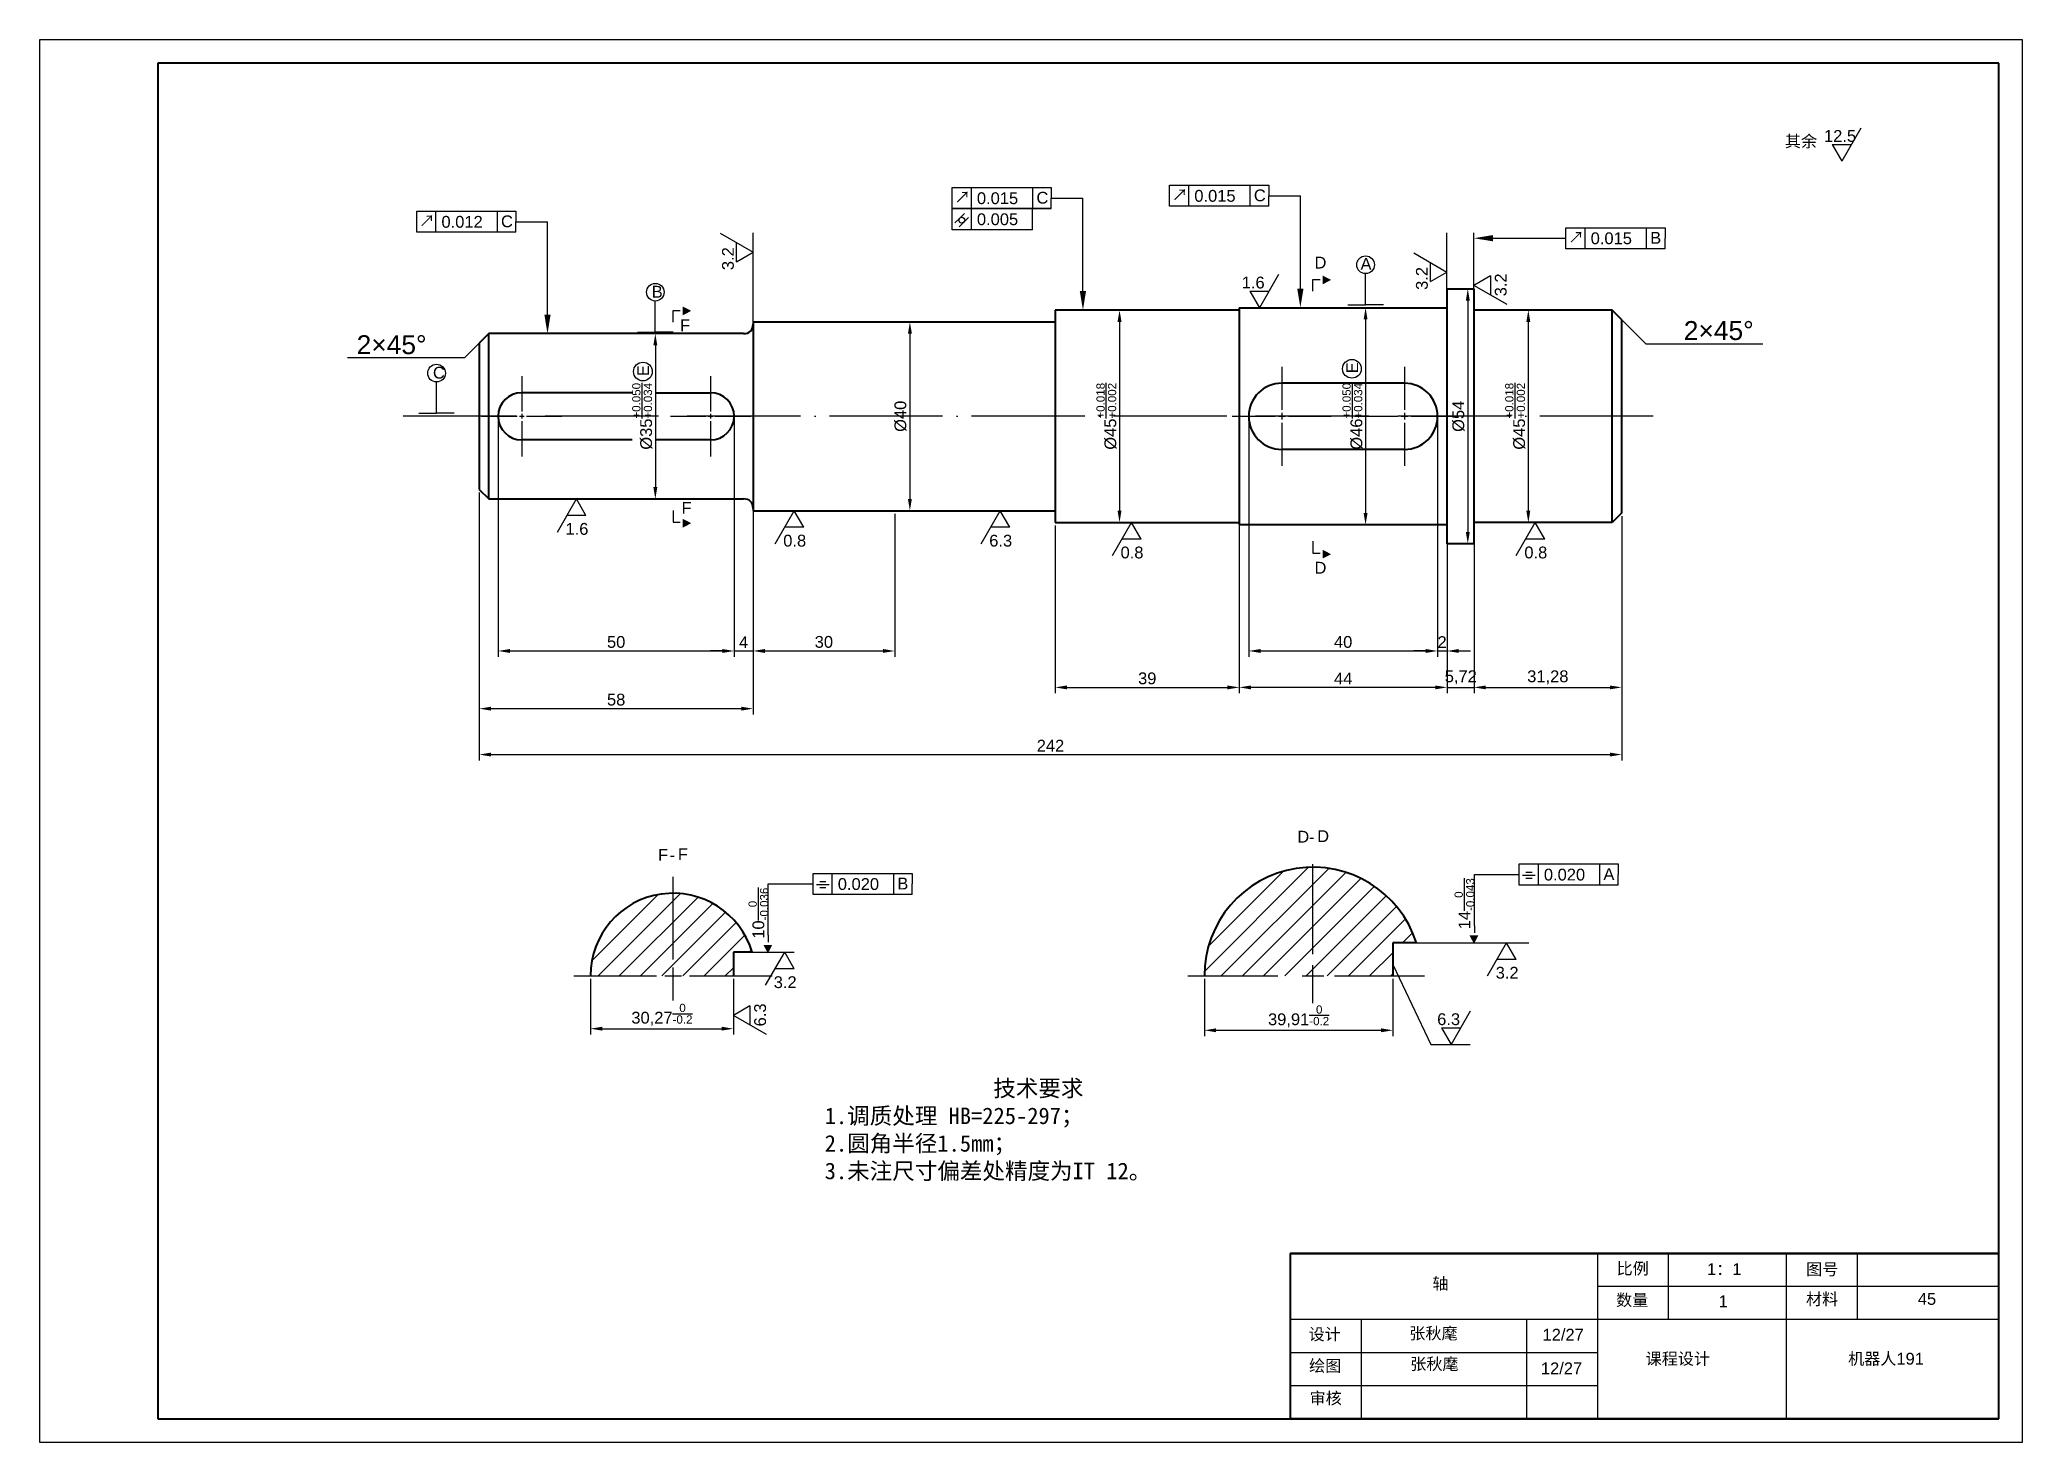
# Model space of a CAD drawing. Header units: millimetres. Extents: x 0 to 2913, y 0 to 841.
# Drawn here: x 2492.8 to 2912.8, y 0 to 297 of the extents above; entities that cross this region are included whole.
import ezdxf
from ezdxf import colors
from ezdxf.entities.mleader import LeaderData, LeaderLine
from ezdxf.math import Vec2, Vec3

# ---------------------------------------------------------------- set-up
doc = ezdxf.new("R2010")
doc.units = ezdxf.units.MM
doc.linetypes.add('ACAD_ISO04W100', pattern=[30, 24, -3, 0, -3])
doc.linetypes.add('CENTER2', pattern=[28.575, 19.05, -3.175, 3.175, -3.175])
doc.layers.get('0').update_dxf_attribs({"linetype": 'ACAD_ISO04W100'})
doc.layers.add('2', color=255, linetype='Continuous')
doc.layers.add('文字', color=7, linetype='Continuous', lineweight=15)
doc.layers.add('粗实线', color=7, linetype='Continuous', lineweight=30)
doc.styles.add('Songti', font='')
doc.styles.get("Standard").update_dxf_attribs({"font": 'arial.ttf'})
doc.styles.get('Songti').set_extended_font_data('SimSun')
doc.dimstyles.new('ISO-25', dxfattribs={"dimtxt": 2.5, "dimasz": 2.5, "dimexe": 1.25, "dimexo": 0.625, "dimtad": 1, "dimtxsty": 'Standard', "dimcen": 2.5, "dimadec": 0, "dimazin": 0, "dimtfac": 1, "dimtmove": 0, "dimatfit": 3, "dimfxl": 1, "dimarcsym": 0})

msp = doc.modelspace()

# ---------------------------------------------------------------- texts
at = {"layer": '2', "lineweight": -3}
for s, width, insert, char_height, attachment_point in [('12.5', 3.12504, (2870.754, 277.868), 2.5, 1), ('{\\fSimSun|b0|i0|c134|p2;其余}', 13.0702, (2862.47, 276.739), 2.5, 1), ('0.015', 10.49882, (2691.308, 264.681), 2.5, 1), ('C', 2.25148, (2703.918, 264.783), 2.5, 1), ('0.015', 10.49882, (2737.365, 265.181), 2.5, 1), ('C', 2.25148, (2749.975, 265.283), 2.5, 1), ('0.012', 10.49882, (2577.884, 259.681), 2.5, 1), ('C', 2.25148, (2590.494, 259.783), 2.5, 1), ('0.005', 10.49882, (2691.308, 260.228), 2.5, 1), ('0.015', 10.49882, (2821.324, 256.195), 2.5, 1), ('B', 2.25148, (2833.934, 256.297), 2.5, 1), ('D', 13.46807, (2762.82, 251.044), 2.5, 1), ('A', 2.54105, (2772.571, 250.782), 2.5, 1), ('B', 2.54105, (2622.424, 244.879), 2.5, 1), ('1.6', 3.12504, (2747.403, 246.824), 2.5, 1), ('{\\H1.45833x;►}', 3.60961, (2763.962, 247.379), 1.46904, 1), ('{\\H1.45833x;►}', 3.60961, (2628.419, 240.823), 1.46904, 1), ('F', 13.46807, (2628.419, 237.764), 2.5, 1), ('C', 2.54105, (2576.079, 227.74), 2.5, 1), ('F', 13.46807, (2628.748, 199.127), 2.5, 1), ('1.6', 3.12504, (2604.158, 194.668), 2.5, 1), ('{\\H1.45833x;►}', 3.60961, (2628.419, 193.681), 1.46904, 7), ('0.8', 3.12504, (2650.284, 192.168), 2.5, 1), ('6.3', 3.12504, (2693.921, 192.168), 2.5, 1), ('0.8', 3.12504, (2721.736, 189.668), 2.5, 1), ('0.8', 3.12504, (2807.274, 189.668), 2.5, 1), ('D', 13.46807, (2762.82, 186.438), 2.5, 1), ('{\\H1.45833x;►}', 3.60961, (2763.962, 187.125), 1.46904, 7), ('D', 13.46807, (2759.179, 129.487), 2.5, 1), ('-', 2.76226, (2761.611, 129.418), 2.5, 1), ('D', 13.46807, (2763.384, 129.603), 2.5, 1), ('F', 13.46807, (2623.757, 125.654), 2.5, 1), ('-', 2.76226, (2626.189, 125.586), 2.5, 1), ('F', 13.46807, (2627.962, 125.771), 2.5, 1), ('0.020', 10.49882, (2661.84, 119.464), 2.5, 1), ('B', 2.25148, (2674.451, 119.565), 2.5, 1), ('0.020', 10.49882, (2811.413, 121.464), 2.5, 1), ('A', 2.25148, (2824.024, 121.565), 2.5, 1), ('3.2', 3.12504, (2648.269, 98.684), 2.5, 1), ('3.2', 3.12504, (2801.202, 100.684), 2.5, 1), ('6.3', 3.12504, (2788.81, 90.844), 2.5, 1)]:
    msp.add_mtext_dynamic_manual_height_columns(s, width=width, gutter_width=12.5, heights=[0], dxfattribs=dict(at, insert=insert, char_height=char_height, attachment_point=attachment_point))
at = {"layer": '2', "lineweight": -3, "attachment_point": 1}
for s, width, insert, char_height, rotation in [('{\\fSimSun|b0|i0|c134|p2;→}', 2.47967, (2686.182, 263.351), 2.5, 45), ('{\\fSimSun|b0|i0|c134|p2;→}', 2.47967, (2732.239, 263.851), 2.5, 45), ('{\\fSimSun|b0|i0|c134|p2;→}', 2.47967, (2572.758, 258.351), 2.5, 45), ('{\\fSimSun|b0|i0|c134|p2;→}', 2.47967, (2816.198, 254.865), 2.5, 45), ('3.2', 3.12504, (2637.315, 248.202), 2.5, 90), ('3.2', 3.12504, (2784.315, 244.018), 2.5, 90), ('3.2', 3.12504, (2801.018, 242.658), 2.5, 90), ('E', 4.3066, (2619.372, 225.755), 2.5, 90), ('E', 4.3066, (2769.567, 226.341), 2.5, 90), ('\\A1;14{\\H0.7x;\\S0/-0.043;}', 14.32624, (2792.491, 108.63), 2.5, 90), ('\\A1;10{\\H0.7x;\\S0/-0.036;}', 14.32624, (2642.918, 106.63), 2.5, 90), ('{\\H1.45833x;►}', 3.60961, (2648.277, 105.909), 1.46904, 270), ('{\\H1.45833x;►}', 3.60961, (2797.85, 107.909), 1.46904, 270), ('6.3', 3.12504, (2644.129, 88.07), 2.5, 90)]:
    msp.add_mtext_dynamic_manual_height_columns(s, width=width, gutter_width=12.5, heights=[0], dxfattribs=dict(at, insert=insert, char_height=char_height, rotation=rotation))
at = {"layer": '文字', "insert": (2659.067, 76.722), "char_height": 3.5, "width": 110, "attachment_point": 1, "style": 'Songti'}
msp.add_mtext('               技术要求^J1.调质处理 HB=225-297；^J2.圆角半径1.5mm；\\P3.未注尺寸偏差处精度为IT 12。', dxfattribs=at)
at = {"layer": '粗实线', "color": 0, "lineweight": -3, "char_height": 2.5, "attachment_point": 1}
for s, width, heights, insert in [('{\\fSimSun|b0|i0|c134|p2;比例}', 10.55149, [0], (2826.811, 38.048)), ('1{\\fSimSun|b0|i0|c134|p2;：}1', 6.98156, [0], (2845.964, 37.91)), ('{\\fSimSun|b0|i0|c134|p2;图号}', 10.85012, [0], (2866.963, 37.914)), ('{\\fSimSun|b0|i0|c134|p2;轴}', 53.82393, [5.711], (2787.796, 34.891)), ('{\\fSimSun|b0|i0|c134|p2;数量}', 10.35242, [0], (2826.711, 31.385)), ('1', 3.59052, [0], (2848.428, 31.117)), ('{\\fSimSun|b0|i0|c134|p2;材料}', 9.65599, [0], (2866.927, 31.584)), ('45', 5.68509, [0], (2890.618, 31.615)), ('{\\fSimSun|b0|i0|c134|p2;设计}', 7.27906, [0], (2761.576, 24.141)), ('{\\fSimSun|b0|i0|c134|p2;张秋麾}', 14.46125, [0], (2782.904, 24.34)), ('12/27', 11.46882, [0], (2811.129, 24.041)), ('{\\fSimSun|b0|i0|c134|p2;绘图}', 6.48162, [0], (2761.673, 17.465)), ('{\\fSimSun|b0|i0|c134|p2;张秋麾}', 11.36954, [0], (2783.103, 17.862)), ('12/27', 11.46882, [0], (2810.782, 16.914)), ('{\\fSimSun|b0|i0|c134|p2;课程设计}', 19.15052, [0], (2832.969, 18.958)), ('{\\fSimSun|b0|i0|c134|p2;机器人}191', 21.74383, [0], (2875.858, 18.958)), ('{\\fSimSun|b0|i0|c134|p2;审核}', 7.07991, [0], (2761.773, 10.59))]:
    msp.add_mtext_dynamic_manual_height_columns(s, width=width, gutter_width=12.5, heights=heights, dxfattribs=dict(at, insert=insert))

# ---------------------------------------------------------------- blocks, each defined once
blk = doc.blocks.new('*U76')
at = {"color": 0, "linetype": 'CENTER2', "transparency": 16777216}
for p, q in [((0, 1.4), (0, 10.5)), ((-10.5, 0), (-1.4, 0)), ((1.4, 0), (10.5, 0)), ((0, -10.5), (0, -1.4))]:
    blk.add_line(p, q, dxfattribs=at)
at = {"color": 0, "linetype": 'Continuous', "transparency": 16777216}
for p, q in [((-0.7, 0), (0.7, 0)), ((0, -0.7), (0, 0.7))]:
    blk.add_line(p, q, dxfattribs=at)
blk = doc.blocks.new('*U77')
at = {"color": 0, "linetype": 'CENTER2', "transparency": 16777216}
for p, q in [((0, 1), (0, 8.5)), ((-8.5, 0), (-1, 0)), ((1, 0), (8.5, 0)), ((0, -8.5), (0, -1))]:
    blk.add_line(p, q, dxfattribs=at)
at = {"color": 0, "linetype": 'Continuous', "transparency": 16777216}
for p, q in [((-0.5, 0), (0.5, 0)), ((0, -0.5), (0, 0.5))]:
    blk.add_line(p, q, dxfattribs=at)
blk = doc.blocks.new('*U78')
at = {"color": 0, "linetype": 'CENTER2', "transparency": 16777216}
for p, q in [((0, 1), (0, 8.5)), ((-8.5, 0), (-1, 0)), ((1, 0), (8.5, 0)), ((0, -8.5), (0, -1))]:
    blk.add_line(p, q, dxfattribs=at)
at = {"color": 0, "linetype": 'Continuous', "transparency": 16777216}
for p, q in [((-0.5, 0), (0.5, 0)), ((0, -0.5), (0, 0.5))]:
    blk.add_line(p, q, dxfattribs=at)
blk = doc.blocks.new('*U79')
at = {"color": 0, "linetype": 'CENTER2', "transparency": 16777216}
for p, q in [((0, 1.4), (0, 10.5)), ((-10.5, 0), (-1.4, 0)), ((1.4, 0), (10.5, 0)), ((0, -10.5), (0, -1.4))]:
    blk.add_line(p, q, dxfattribs=at)
at = {"color": 0, "linetype": 'Continuous', "transparency": 16777216}
for p, q in [((-0.7, 0), (0.7, 0)), ((0, -0.7), (0, 0.7))]:
    blk.add_line(p, q, dxfattribs=at)
blk = doc.blocks.new('_None')
blk = doc.blocks.new('*D80')
at = {"color": 0, "linetype": 'ByBlock', "lineweight": -2, "transparency": 16777216}
for p, q in [((2588.51, 234.75), (2624.44, 234.75)), ((2623.19, 232.25), (2623.19, 202.25)), ((2588.51, 199.75), (2624.44, 199.75))]:
    blk.add_line(p, q, dxfattribs=at)
at = {"color": 0, "linetype": 'ByBlock', "lineweight": -3, "transparency": 16777216}
for points in [[(2622.77, 232.25), (2623.6, 232.25), (2623.19, 234.75)], [(2622.77, 202.25), (2623.6, 202.25), (2623.19, 199.75)]]:
    blk.add_solid(points, dxfattribs=at)
at = {"layer": 'Defpoints', "color": 0, "linetype": 'ByBlock', "lineweight": -3, "transparency": 16777216}
for p in [(2587.89, 234.75), (2587.89, 199.75), (2623.19, 199.75)]:
    blk.add_point(p, dxfattribs=at)
at = {"color": 0, "linetype": 'ByBlock', "lineweight": -3, "transparency": 16777216, "insert": (2620.43, 217.25), "char_height": 2.5, "attachment_point": 5, "rotation": 90}
blk.add_mtext('%%C35{\\H0.7x;\\S+0.050/+0.034;}', dxfattribs=at)
blk = doc.blocks.new('_DotSmall')
at = {"color": 0, "linetype": 'ByBlock', "lineweight": -3, "const_width": 0.5}
blk.add_lwpolyline([(-0.0625, 0, 1), (0.0625, 0, 1)], format="xyb", close=True, dxfattribs=at)
blk = doc.blocks.new('*D81')
at = {"color": 0, "linetype": 'ByBlock', "lineweight": -2, "transparency": 16777216}
for p, q in [((2644.51, 237.25), (2678.36, 237.25)), ((2677.11, 234.75), (2677.11, 199.75)), ((2644.51, 197.25), (2678.36, 197.25))]:
    blk.add_line(p, q, dxfattribs=at)
at = {"color": 0, "linetype": 'ByBlock', "lineweight": -3, "transparency": 16777216}
for points in [[(2676.7, 234.75), (2677.53, 234.75), (2677.11, 237.25)], [(2676.7, 199.75), (2677.53, 199.75), (2677.11, 197.25)]]:
    blk.add_solid(points, dxfattribs=at)
at = {"layer": 'Defpoints', "color": 0, "linetype": 'ByBlock', "lineweight": -3, "transparency": 16777216}
for p in [(2643.89, 237.25), (2643.89, 197.25), (2677.11, 197.25)]:
    blk.add_point(p, dxfattribs=at)
at = {"color": 0, "linetype": 'ByBlock', "lineweight": -3, "transparency": 16777216, "insert": (2675.14, 217.25), "char_height": 2.5, "attachment_point": 5, "rotation": 90}
blk.add_mtext('%%C40', dxfattribs=at)
blk = doc.blocks.new('*D82')
at = {"color": 0, "linetype": 'ByBlock', "lineweight": -2, "transparency": 16777216}
for p, q in [((2708.51, 239.75), (2722.77, 239.75)), ((2721.52, 237.25), (2721.52, 197.25)), ((2708.51, 194.75), (2722.77, 194.75))]:
    blk.add_line(p, q, dxfattribs=at)
at = {"color": 0, "linetype": 'ByBlock', "lineweight": -3, "transparency": 16777216}
for points in [[(2721.1, 237.25), (2721.94, 237.25), (2721.52, 239.75)], [(2721.1, 197.25), (2721.94, 197.25), (2721.52, 194.75)]]:
    blk.add_solid(points, dxfattribs=at)
at = {"layer": 'Defpoints', "color": 0, "linetype": 'ByBlock', "lineweight": -3, "transparency": 16777216}
for p in [(2707.89, 239.75), (2707.89, 194.75), (2721.52, 194.75)]:
    blk.add_point(p, dxfattribs=at)
at = {"color": 0, "linetype": 'ByBlock', "lineweight": -3, "transparency": 16777216, "insert": (2718.77, 217.25), "char_height": 2.5, "attachment_point": 5, "rotation": 90}
blk.add_mtext('%%C45{\\H0.7x;\\S+0.018/+0.002;}', dxfattribs=at)
blk = doc.blocks.new('*D83')
at = {"color": 0, "linetype": 'ByBlock', "lineweight": -2, "transparency": 16777216}
for p, q in [((2747.51, 240.25), (2774.89, 240.25)), ((2773.64, 237.75), (2773.64, 196.75)), ((2747.51, 194.25), (2774.89, 194.25))]:
    blk.add_line(p, q, dxfattribs=at)
at = {"color": 0, "linetype": 'ByBlock', "lineweight": -3, "transparency": 16777216}
for points in [[(2773.23, 237.75), (2774.06, 237.75), (2773.64, 240.25)], [(2773.23, 196.75), (2774.06, 196.75), (2773.64, 194.25)]]:
    blk.add_solid(points, dxfattribs=at)
at = {"layer": 'Defpoints', "color": 0, "linetype": 'ByBlock', "lineweight": -3, "transparency": 16777216}
for p in [(2746.89, 240.25), (2746.89, 194.25), (2773.64, 194.25)]:
    blk.add_point(p, dxfattribs=at)
at = {"color": 0, "linetype": 'ByBlock', "lineweight": -3, "transparency": 16777216, "insert": (2770.89, 217.25), "char_height": 2.5, "attachment_point": 5, "rotation": 90}
blk.add_mtext('%%C46{\\H0.7x;\\S+0.050/+0.034;}', dxfattribs=at)
blk = doc.blocks.new('*D84')
at = {"color": 0, "linetype": 'ByBlock', "lineweight": -2, "transparency": 16777216}
for p, q in [((2791.51, 244.25), (2796.54, 244.25)), ((2795.29, 241.75), (2795.29, 192.75)), ((2791.51, 190.25), (2796.54, 190.25))]:
    blk.add_line(p, q, dxfattribs=at)
at = {"color": 0, "linetype": 'ByBlock', "lineweight": -3, "transparency": 16777216}
for points in [[(2794.88, 241.75), (2795.71, 241.75), (2795.29, 244.25)], [(2794.88, 192.75), (2795.71, 192.75), (2795.29, 190.25)]]:
    blk.add_solid(points, dxfattribs=at)
at = {"layer": 'Defpoints', "color": 0, "linetype": 'ByBlock', "lineweight": -3, "transparency": 16777216}
for p in [(2790.89, 244.25), (2790.89, 190.25), (2795.29, 190.25)]:
    blk.add_point(p, dxfattribs=at)
at = {"color": 0, "linetype": 'ByBlock', "lineweight": -3, "transparency": 16777216, "insert": (2793.32, 217.25), "char_height": 2.5, "attachment_point": 5, "rotation": 90}
blk.add_mtext('%%C54', dxfattribs=at)
blk = doc.blocks.new('*D85')
at = {"color": 0, "linetype": 'ByBlock', "lineweight": -2, "transparency": 16777216}
for p, q in [((2825.26, 239.75), (2806.87, 239.75)), ((2808.12, 197.25), (2808.12, 237.25)), ((2825.26, 194.75), (2806.87, 194.75))]:
    blk.add_line(p, q, dxfattribs=at)
at = {"color": 0, "linetype": 'ByBlock', "lineweight": -3, "transparency": 16777216}
for points in [[(2807.7, 237.25), (2808.53, 237.25), (2808.12, 239.75)], [(2807.7, 197.25), (2808.53, 197.25), (2808.12, 194.75)]]:
    blk.add_solid(points, dxfattribs=at)
at = {"layer": 'Defpoints', "color": 0, "linetype": 'ByBlock', "lineweight": -3, "transparency": 16777216}
for p in [(2808.12, 239.75), (2825.89, 239.75), (2825.89, 194.75)]:
    blk.add_point(p, dxfattribs=at)
at = {"color": 0, "linetype": 'ByBlock', "lineweight": -3, "transparency": 16777216, "insert": (2805.36, 217.25), "char_height": 2.5, "attachment_point": 5, "rotation": 90}
blk.add_mtext('%%C45{\\H0.7x;\\S+0.018/+0.002;}', dxfattribs=at)
blk = doc.blocks.new('*D87')
at = {"color": 0, "linetype": 'ByBlock', "lineweight": -2, "transparency": 16777216}
for p, q in [((2585.89, 201.13), (2585.89, 144.38)), ((2827.89, 196.13), (2827.89, 144.38)), ((2588.39, 145.63), (2825.39, 145.63))]:
    blk.add_line(p, q, dxfattribs=at)
at = {"color": 0, "linetype": 'ByBlock', "lineweight": -3, "transparency": 16777216}
for points in [[(2588.39, 146.05), (2588.39, 145.21), (2585.89, 145.63)], [(2825.39, 146.05), (2825.39, 145.21), (2827.89, 145.63)]]:
    blk.add_solid(points, dxfattribs=at)
at = {"layer": 'Defpoints', "color": 0, "linetype": 'ByBlock', "lineweight": -3, "transparency": 16777216}
for p in [(2585.89, 201.75), (2827.89, 196.75), (2827.89, 145.63)]:
    blk.add_point(p, dxfattribs=at)
at = {"color": 0, "linetype": 'ByBlock', "lineweight": -3, "transparency": 16777216, "insert": (2706.89, 147.51), "char_height": 2.5, "attachment_point": 5}
blk.add_mtext('242', dxfattribs=at)
blk = doc.blocks.new('*D88')
at = {"color": 0, "linetype": 'ByBlock', "lineweight": -2, "transparency": 16777216}
for p, q in [((2585.89, 201.13), (2585.89, 154.1)), ((2643.89, 196.63), (2643.89, 154.1)), ((2588.39, 155.35), (2641.39, 155.35))]:
    blk.add_line(p, q, dxfattribs=at)
at = {"color": 0, "linetype": 'ByBlock', "lineweight": -3, "transparency": 16777216}
for points in [[(2588.39, 155.76), (2588.39, 154.93), (2585.89, 155.35)], [(2641.39, 155.76), (2641.39, 154.93), (2643.89, 155.35)]]:
    blk.add_solid(points, dxfattribs=at)
at = {"layer": 'Defpoints', "color": 0, "linetype": 'ByBlock', "lineweight": -3, "transparency": 16777216}
for p in [(2585.89, 201.75), (2643.89, 197.25), (2643.89, 155.35)]:
    blk.add_point(p, dxfattribs=at)
at = {"color": 0, "linetype": 'ByBlock', "lineweight": -3, "transparency": 16777216, "insert": (2614.89, 157.25), "char_height": 2.5, "attachment_point": 5}
blk.add_mtext('58', dxfattribs=at)
blk = doc.blocks.new('*D89')
at = {"color": 0, "linetype": 'ByBlock', "lineweight": -2, "transparency": 16777216}
for p, q in [((2707.89, 194.13), (2707.89, 158.6)), ((2746.89, 194.13), (2746.89, 158.6)), ((2710.39, 159.85), (2744.39, 159.85))]:
    blk.add_line(p, q, dxfattribs=at)
at = {"color": 0, "linetype": 'ByBlock', "lineweight": -3, "transparency": 16777216}
for points in [[(2710.39, 160.26), (2710.39, 159.43), (2707.89, 159.85)], [(2744.39, 160.26), (2744.39, 159.43), (2746.89, 159.85)]]:
    blk.add_solid(points, dxfattribs=at)
at = {"layer": 'Defpoints', "color": 0, "linetype": 'ByBlock', "lineweight": -3, "transparency": 16777216}
for p in [(2707.89, 194.75), (2746.89, 194.75), (2746.89, 159.85)]:
    blk.add_point(p, dxfattribs=at)
at = {"color": 0, "linetype": 'ByBlock', "lineweight": -3, "transparency": 16777216, "insert": (2727.39, 161.75), "char_height": 2.5, "attachment_point": 5}
blk.add_mtext('39', dxfattribs=at)
blk = doc.blocks.new('*D90')
at = {"color": 0, "linetype": 'ByBlock', "lineweight": -2, "transparency": 16777216}
for p, q in [((2746.89, 193.63), (2746.89, 158.6)), ((2790.89, 193.63), (2790.89, 158.6)), ((2788.39, 159.85), (2749.39, 159.85))]:
    blk.add_line(p, q, dxfattribs=at)
at = {"color": 0, "linetype": 'ByBlock', "lineweight": -3, "transparency": 16777216}
for points in [[(2749.39, 160.26), (2749.39, 159.43), (2746.89, 159.85)], [(2788.39, 160.26), (2788.39, 159.43), (2790.89, 159.85)]]:
    blk.add_solid(points, dxfattribs=at)
at = {"layer": 'Defpoints', "color": 0, "linetype": 'ByBlock', "lineweight": -3, "transparency": 16777216}
for p in [(2746.89, 194.25), (2790.89, 194.25), (2746.89, 159.85)]:
    blk.add_point(p, dxfattribs=at)
at = {"color": 0, "linetype": 'ByBlock', "lineweight": -3, "transparency": 16777216, "insert": (2768.89, 161.72), "char_height": 2.5, "attachment_point": 5}
blk.add_mtext('44', dxfattribs=at)
blk = doc.blocks.new('*D91')
at = {"color": 0, "linetype": 'ByBlock', "lineweight": -2, "transparency": 16777216}
for p, q in [((2790.89, 189.63), (2790.89, 158.6)), ((2796.61, 189.63), (2796.61, 158.6)), ((2788.39, 159.85), (2785.89, 159.85)), ((2790.89, 159.85), (2796.61, 159.85)), ((2799.11, 159.85), (2801.61, 159.85))]:
    blk.add_line(p, q, dxfattribs=at)
at = {"color": 0, "linetype": 'ByBlock', "lineweight": -3, "transparency": 16777216}
for points in [[(2788.39, 160.26), (2788.39, 159.43), (2790.89, 159.85)], [(2799.11, 160.26), (2799.11, 159.43), (2796.61, 159.85)]]:
    blk.add_solid(points, dxfattribs=at)
at = {"layer": 'Defpoints', "color": 0, "linetype": 'ByBlock', "lineweight": -3, "transparency": 16777216}
for p in [(2790.89, 190.25), (2796.61, 190.25), (2796.61, 159.85)]:
    blk.add_point(p, dxfattribs=at)
at = {"color": 0, "linetype": 'ByBlock', "lineweight": -3, "transparency": 16777216, "insert": (2793.81, 161.97), "char_height": 2.5, "attachment_point": 5}
blk.add_mtext('5,72', dxfattribs=at)
blk = doc.blocks.new('*D92')
at = {"color": 0, "linetype": 'ByBlock', "lineweight": -2, "transparency": 16777216}
for p, q in [((2796.61, 194.13), (2796.61, 158.6)), ((2827.89, 194.13), (2827.89, 158.6)), ((2799.11, 159.85), (2825.39, 159.85))]:
    blk.add_line(p, q, dxfattribs=at)
at = {"color": 0, "linetype": 'ByBlock', "lineweight": -3, "transparency": 16777216}
for points in [[(2799.11, 160.26), (2799.11, 159.43), (2796.61, 159.85)], [(2825.39, 160.26), (2825.39, 159.43), (2827.89, 159.85)]]:
    blk.add_solid(points, dxfattribs=at)
at = {"layer": 'Defpoints', "color": 0, "linetype": 'ByBlock', "lineweight": -3, "transparency": 16777216}
for p in [(2796.61, 194.75), (2827.89, 194.75), (2827.89, 159.85)]:
    blk.add_point(p, dxfattribs=at)
at = {"color": 0, "linetype": 'ByBlock', "lineweight": -3, "transparency": 16777216, "insert": (2812.25, 161.97), "char_height": 2.5, "attachment_point": 5}
blk.add_mtext('31,28', dxfattribs=at)
blk = doc.blocks.new('*D93')
at = {"color": 0, "linetype": 'ByBlock', "lineweight": -2, "transparency": 16777216}
for p, q in [((2639.89, 216.63), (2639.89, 166.31)), ((2643.89, 216.63), (2643.89, 166.31)), ((2637.39, 167.56), (2634.89, 167.56)), ((2639.89, 167.56), (2643.89, 167.56)), ((2646.39, 167.56), (2648.89, 167.56))]:
    blk.add_line(p, q, dxfattribs=at)
at = {"color": 0, "linetype": 'ByBlock', "lineweight": -3, "transparency": 16777216}
for points in [[(2637.39, 167.98), (2637.39, 167.15), (2639.89, 167.56)], [(2646.39, 167.98), (2646.39, 167.15), (2643.89, 167.56)]]:
    blk.add_solid(points, dxfattribs=at)
at = {"layer": 'Defpoints', "color": 0, "linetype": 'ByBlock', "lineweight": -3, "transparency": 16777216}
for p in [(2639.89, 217.25), (2643.89, 217.25), (2643.89, 167.56)]:
    blk.add_point(p, dxfattribs=at)
at = {"color": 0, "linetype": 'ByBlock', "lineweight": -3, "transparency": 16777216, "insert": (2641.89, 169.44), "char_height": 2.5, "attachment_point": 5}
blk.add_mtext('4', dxfattribs=at)
blk = doc.blocks.new('*D94')
at = {"color": 0, "linetype": 'ByBlock', "lineweight": -2, "transparency": 16777216}
for p, q in [((2589.89, 216.63), (2589.89, 166.31)), ((2639.89, 216.63), (2639.89, 166.31)), ((2592.39, 167.56), (2637.39, 167.56))]:
    blk.add_line(p, q, dxfattribs=at)
at = {"color": 0, "linetype": 'ByBlock', "lineweight": -3, "transparency": 16777216}
for points in [[(2592.39, 167.98), (2592.39, 167.15), (2589.89, 167.56)], [(2637.39, 167.98), (2637.39, 167.15), (2639.89, 167.56)]]:
    blk.add_solid(points, dxfattribs=at)
at = {"layer": 'Defpoints', "color": 0, "linetype": 'ByBlock', "lineweight": -3, "transparency": 16777216}
for p in [(2589.89, 217.25), (2639.89, 217.25), (2639.89, 167.56)]:
    blk.add_point(p, dxfattribs=at)
at = {"color": 0, "linetype": 'ByBlock', "lineweight": -3, "transparency": 16777216, "insert": (2614.89, 169.46), "char_height": 2.5, "attachment_point": 5}
blk.add_mtext('50', dxfattribs=at)
blk = doc.blocks.new('*D95')
at = {"color": 0, "linetype": 'ByBlock', "lineweight": -2, "transparency": 16777216}
for p, q in [((2643.89, 196.63), (2643.89, 166.31)), ((2673.89, 196.63), (2673.89, 166.31)), ((2646.39, 167.56), (2671.39, 167.56))]:
    blk.add_line(p, q, dxfattribs=at)
at = {"color": 0, "linetype": 'ByBlock', "lineweight": -3, "transparency": 16777216}
for points in [[(2646.39, 167.98), (2646.39, 167.15), (2643.89, 167.56)], [(2671.39, 167.98), (2671.39, 167.15), (2673.89, 167.56)]]:
    blk.add_solid(points, dxfattribs=at)
at = {"layer": 'Defpoints', "color": 0, "linetype": 'ByBlock', "lineweight": -3, "transparency": 16777216}
for p in [(2643.89, 197.25), (2673.89, 197.25), (2673.89, 167.56)]:
    blk.add_point(p, dxfattribs=at)
at = {"color": 0, "linetype": 'ByBlock', "lineweight": -3, "transparency": 16777216, "insert": (2658.89, 169.47), "char_height": 2.5, "attachment_point": 5}
blk.add_mtext('30', dxfattribs=at)
blk = doc.blocks.new('*D96')
at = {"color": 0, "linetype": 'ByBlock', "lineweight": -2, "transparency": 16777216}
for p, q in [((2748.89, 216.63), (2748.89, 166.31)), ((2788.89, 216.63), (2788.89, 166.31)), ((2751.39, 167.56), (2786.39, 167.56))]:
    blk.add_line(p, q, dxfattribs=at)
at = {"color": 0, "linetype": 'ByBlock', "lineweight": -3, "transparency": 16777216}
for points in [[(2751.39, 167.98), (2751.39, 167.15), (2748.89, 167.56)], [(2786.39, 167.98), (2786.39, 167.15), (2788.89, 167.56)]]:
    blk.add_solid(points, dxfattribs=at)
at = {"layer": 'Defpoints', "color": 0, "linetype": 'ByBlock', "lineweight": -3, "transparency": 16777216}
for p in [(2748.89, 217.25), (2788.89, 217.25), (2788.89, 167.56)]:
    blk.add_point(p, dxfattribs=at)
at = {"color": 0, "linetype": 'ByBlock', "lineweight": -3, "transparency": 16777216, "insert": (2768.89, 169.46), "char_height": 2.5, "attachment_point": 5}
blk.add_mtext('40', dxfattribs=at)
blk = doc.blocks.new('*D97')
at = {"color": 0, "linetype": 'ByBlock', "lineweight": -2, "transparency": 16777216}
for p, q in [((2788.89, 216.63), (2788.89, 166.31)), ((2790.89, 216.63), (2790.89, 166.31)), ((2786.39, 167.56), (2783.89, 167.56)), ((2788.89, 167.56), (2790.89, 167.56)), ((2793.39, 167.56), (2795.89, 167.56))]:
    blk.add_line(p, q, dxfattribs=at)
at = {"color": 0, "linetype": 'ByBlock', "lineweight": -3, "transparency": 16777216}
for points in [[(2786.39, 167.98), (2786.39, 167.15), (2788.89, 167.56)], [(2793.39, 167.98), (2793.39, 167.15), (2790.89, 167.56)]]:
    blk.add_solid(points, dxfattribs=at)
at = {"layer": 'Defpoints', "color": 0, "linetype": 'ByBlock', "lineweight": -3, "transparency": 16777216}
for p in [(2788.89, 217.25), (2790.89, 217.25), (2790.89, 167.56)]:
    blk.add_point(p, dxfattribs=at)
at = {"color": 0, "linetype": 'ByBlock', "lineweight": -3, "transparency": 16777216, "insert": (2789.85, 169.44), "char_height": 2.5, "attachment_point": 5}
blk.add_mtext('2', dxfattribs=at)
blk = doc.blocks.new('*U100')
at = {"layer": '2', "color": 0, "linetype": 'CENTER2', "lineweight": -3, "transparency": 16777216}
for p, q in [((0, 3.5), (0, 21)), ((-21, 0), (-3.5, 0)), ((3.5, 0), (21, 0)), ((0, -5.25), (0, -1.75))]:
    blk.add_line(p, q, dxfattribs=at)
at = {"layer": '2', "color": 0, "linetype": 'Continuous', "lineweight": -3, "transparency": 16777216}
for p, q in [((-1.75, 0), (1.75, 0)), ((0, -1.75), (0, 1.75))]:
    blk.add_line(p, q, dxfattribs=at)
blk = doc.blocks.new('*D101')
at = {"color": 0, "linetype": 'ByBlock', "lineweight": -2, "transparency": 16777216}
for p, q in [((2609.45, 98.14), (2609.45, 86.33)), ((2639.72, 98.14), (2639.72, 86.33)), ((2611.95, 87.58), (2637.22, 87.58))]:
    blk.add_line(p, q, dxfattribs=at)
at = {"color": 0, "linetype": 'ByBlock', "lineweight": -3, "transparency": 16777216}
for points in [[(2611.95, 88), (2611.95, 87.17), (2609.45, 87.58)], [(2637.22, 88), (2637.22, 87.17), (2639.72, 87.58)]]:
    blk.add_solid(points, dxfattribs=at)
at = {"layer": 'Defpoints', "color": 0, "linetype": 'ByBlock', "lineweight": -3, "transparency": 16777216}
for p in [(2609.45, 98.77), (2639.72, 98.77), (2639.72, 87.58)]:
    blk.add_point(p, dxfattribs=at)
at = {"color": 0, "linetype": 'ByBlock', "lineweight": -3, "transparency": 16777216, "insert": (2624.58, 90.53), "char_height": 2.5, "attachment_point": 5}
blk.add_mtext('30,27{\\H0.7x;\\S0/-0.2;}', dxfattribs=at)
blk = doc.blocks.new('*U102')
at = {"layer": '2', "color": 0, "linetype": 'CENTER2', "lineweight": -3, "transparency": 16777216}
for p, q in [((0, 4.6), (0, 26.5)), ((-26.5, 0), (-4.6, 0)), ((4.6, 0), (26.5, 0)), ((0, -5.8), (0, -2.3))]:
    blk.add_line(p, q, dxfattribs=at)
at = {"layer": '2', "color": 0, "linetype": 'Continuous', "lineweight": -3, "transparency": 16777216}
for p, q in [((-2.3, 0), (2.3, 0)), ((0, -2.3), (0, 2.3))]:
    blk.add_line(p, q, dxfattribs=at)
blk = doc.blocks.new('*D103')
at = {"color": 0, "linetype": 'ByBlock', "lineweight": -2, "transparency": 16777216}
for p, q in [((2739.49, 98.14), (2739.49, 85.99)), ((2779.4, 98.14), (2779.4, 85.99)), ((2741.99, 87.24), (2776.9, 87.24))]:
    blk.add_line(p, q, dxfattribs=at)
at = {"color": 0, "linetype": 'ByBlock', "lineweight": -3, "transparency": 16777216}
for points in [[(2741.99, 87.66), (2741.99, 86.83), (2739.49, 87.24)], [(2776.9, 87.66), (2776.9, 86.83), (2779.4, 87.24)]]:
    blk.add_solid(points, dxfattribs=at)
at = {"layer": 'Defpoints', "color": 0, "linetype": 'ByBlock', "lineweight": -3, "transparency": 16777216}
for p in [(2739.49, 98.77), (2779.4, 98.77), (2779.4, 87.24)]:
    blk.add_point(p, dxfattribs=at)
at = {"color": 0, "linetype": 'ByBlock', "lineweight": -3, "transparency": 16777216, "insert": (2759.45, 90.19), "char_height": 2.5, "attachment_point": 5}
blk.add_mtext('39,91{\\H0.7x;\\S0/-0.2;}', dxfattribs=at)

# ---------------------------------------------------------------- dimensions: what is measured, and where the dimension line sits
at = {"linetype": 'ByBlock', "lineweight": -3}
for base, p1, p2, text, picture, middle in [((2795.292, 190.252), (2790.887, 244.252), (2790.887, 190.252), '%%C<>', '*D84', (2793.321, 217.252)), ((2721.521, 194.752), (2707.887, 239.752), (2707.887, 194.752), '%%C<>{\\H0.7x;\\S+0.018/+0.002;}', '*D82', (2718.767, 217.252)), ((2773.643, 194.252), (2746.887, 240.252), (2746.887, 194.252), '%%C<>{\\H0.7x;\\S+0.050/+0.034;}', '*D83', (2770.888, 217.252)), ((2808.117, 239.752), (2825.887, 194.752), (2825.887, 239.752), '%%C<>{\\H0.7x;\\S+0.018/+0.002;}', '*D85', (2805.363, 217.252)), ((2677.115, 197.252), (2643.887, 237.252), (2643.887, 197.252), '%%C<>', '*D81', (2675.143, 217.252)), ((2623.187, 199.752), (2587.887, 234.752), (2587.887, 199.752), '%%C<>{\\H0.7x;\\S+0.050/+0.034;}', '*D80', (2620.433, 217.252))]:
    dim = msp.add_linear_dim(base=base, p1=p1, p2=p2, angle=90, text=text, dimstyle='ISO-25', override={"dimldrblk": 'DotSmall'}, dxfattribs=at)
    dim.commit()
    dim.dimension.update_dxf_attribs({"geometry": picture, "text_midpoint": middle})
for base, p1, p2, picture, middle in [((2639.887, 167.563), (2589.887, 217.252), (2639.887, 217.252), '*D94', (2614.887, 169.464)), ((2643.887, 167.563), (2639.887, 217.252), (2643.887, 217.252), '*D93', (2641.887, 169.438)), ((2788.887, 167.563), (2748.887, 217.252), (2788.887, 217.252), '*D96', (2768.887, 169.464)), ((2827.887, 145.631), (2585.887, 201.752), (2827.887, 196.752), '*D87', (2706.887, 147.511)), ((2643.887, 155.345), (2585.887, 201.752), (2643.887, 197.252), '*D88', (2614.887, 157.247)), ((2673.887, 167.563), (2643.887, 197.252), (2673.887, 197.252), '*D95', (2658.887, 169.465)), ((2746.887, 159.845), (2707.887, 194.752), (2746.887, 194.752), '*D89', (2727.387, 161.748)), ((2746.887, 159.845), (2790.887, 194.252), (2746.887, 194.252), '*D90', (2768.887, 161.72)), ((2827.887, 159.845), (2796.607, 194.752), (2827.887, 194.752), '*D92', (2812.247, 161.973))]:
    dim = msp.add_linear_dim(base=base, p1=p1, p2=p2, dimstyle='ISO-25', override={"dimldrblk": 'DotSmall'}, dxfattribs=at)
    dim.commit()
    dim.dimension.update_dxf_attribs({"geometry": picture, "text_midpoint": middle})
for base, p1, p2, picture, middle in [((2790.887, 167.563), (2788.887, 217.252), (2790.887, 217.252), '*D97', (2789.852, 169.443)), ((2796.607, 159.845), (2790.887, 190.252), (2796.607, 190.252), '*D91', (2793.809, 161.973))]:
    dim = msp.add_linear_dim(base=base, p1=p1, p2=p2, dimstyle='ISO-25', override={"dimtmove": 2, "dimldrblk": 'DotSmall'}, dxfattribs=at)
    dim.commit()
    dim.dimension.update_dxf_attribs({"geometry": picture, "text_midpoint": middle, "dimtype": 160})
for base, p1, p2, picture, middle in [((2639.718, 87.582), (2609.448, 98.768), (2639.718, 98.768), '*D101', (2624.583, 90.533)), ((2779.4, 87.244), (2739.491, 98.768), (2779.4, 98.768), '*D103', (2759.446, 90.195))]:
    dim = msp.add_linear_dim(base=base, p1=p1, p2=p2, text='<>{\\H0.7x;\\S0/-0.2;}', dimstyle='ISO-25', override={"dimldrblk": 'DotSmall'}, dxfattribs=at)
    dim.commit()
    dim.dimension.update_dxf_attribs({"geometry": picture, "text_midpoint": middle})

# ---------------------------------------------------------------- hatches: boundary and pattern name
at = {"layer": '2', "lineweight": -3, "true_color": 0xffffff}
h = msp.add_hatch(dxfattribs=at)
h.set_pattern_fill('ANSI31')
h.set_pattern_definition([(45, (-142.536, -83.777), (-2.245064, 2.245064), [])])
h.paths.add_polyline_path([(2739.491, 98.768), (2757.891, 98.768), (2779.4, 98.768), (2779.4, 105.768), (2784.4, 105.768, 0.8562039)])
h = msp.add_hatch(dxfattribs=at)
h.set_pattern_fill('ANSI31')
h.set_pattern_definition([(45, (-142.536, -86.4817), (-2.245064, 2.245064), [])])
h.paths.add_polyline_path([(2609.448, 98.768), (2623.448, 98.768), (2639.718, 98.768), (2639.718, 103.768), (2643.718, 103.768, 0.864689)])

# ---------------------------------------------------------------- linework, layer by layer
msp.add_line((2834.554, 217.252), (2568.747, 217.252))
at = {"layer": '2', "lineweight": -3}
for p, q in [((2878.571, 278.296), (2874.53, 271.296)), ((2872.509, 274.796), (2874.53, 271.296)), ((2872.509, 274.796), (2876.55, 274.796)), ((2686.073, 261.221), (2686.073, 265.674)), ((2686.073, 265.674), (2707.073, 265.674)), ((2690.073, 265.674), (2690.073, 261.221)), ((2703.073, 265.674), (2703.073, 261.221)), ((2707.073, 265.674), (2707.073, 263.447)), ((2732.13, 261.721), (2732.13, 266.174)), ((2732.13, 266.174), (2753.13, 266.174)), ((2736.13, 266.174), (2736.13, 261.721)), ((2749.13, 266.174), (2749.13, 261.721)), ((2753.13, 266.174), (2753.13, 263.947)), ((2572.649, 256.221), (2572.649, 260.674)), ((2572.649, 260.674), (2593.649, 260.674)), ((2576.649, 260.674), (2576.649, 256.221)), ((2589.649, 260.674), (2589.649, 256.221)), ((2593.649, 260.674), (2593.649, 258.447)), ((2690.073, 261.221), (2686.073, 261.221)), ((2686.073, 256.768), (2686.073, 261.221)), ((2686.073, 261.221), (2707.073, 261.221)), ((2703.073, 261.221), (2690.073, 261.221)), ((2690.073, 261.221), (2690.073, 256.768)), ((2707.073, 261.221), (2703.073, 261.221)), ((2703.073, 256.768), (2703.073, 261.221)), ((2707.073, 261.221), (2707.073, 263.447)), ((2707.073, 263.447), (2713.768, 263.447)), ((2736.13, 261.721), (2732.13, 261.721)), ((2749.13, 261.721), (2736.13, 261.721)), ((2753.13, 261.721), (2749.13, 261.721)), ((2753.13, 261.721), (2753.13, 263.947)), ((2753.13, 263.947), (2759.825, 263.947)), ((2576.649, 256.221), (2572.649, 256.221)), ((2589.649, 256.221), (2576.649, 256.221)), ((2593.649, 256.221), (2589.649, 256.221)), ((2593.649, 256.221), (2593.649, 258.447)), ((2593.649, 258.447), (2600.344, 258.447)), ((2690.073, 256.768), (2686.073, 256.768)), ((2686.665, 258.224), (2687.665, 259.224)), ((2687.54, 257.349), (2688.54, 258.349)), ((2688.665, 260.224), (2687.665, 259.224)), ((2689.54, 259.349), (2688.54, 258.349)), ((2703.073, 256.768), (2690.073, 256.768)), ((2816.089, 252.735), (2816.089, 257.188)), ((2816.089, 257.188), (2820.089, 257.188)), ((2820.089, 257.188), (2820.089, 252.735)), ((2820.089, 257.188), (2833.089, 257.188)), ((2833.089, 257.188), (2833.089, 252.735)), ((2833.089, 257.188), (2837.089, 257.188)), ((2837.089, 257.188), (2837.089, 254.961)), ((2636.887, 256.019), (2643.887, 251.978)), ((2640.387, 249.957), (2640.387, 253.998)), ((2643.887, 237.252), (2643.887, 256.099)), ((2790.887, 244.252), (2790.887, 256.099)), ((2796.607, 244.252), (2796.607, 256.099)), ((2820.089, 252.735), (2816.089, 252.735)), ((2833.089, 252.735), (2820.089, 252.735)), ((2837.089, 252.735), (2833.089, 252.735)), ((2837.089, 252.735), (2837.089, 254.961)), ((2640.387, 249.957), (2643.887, 251.978)), ((2783.887, 251.834), (2790.887, 247.793)), ((2787.387, 245.772), (2787.387, 249.814)), ((2749.158, 243.752), (2753.199, 243.752)), ((2749.158, 243.752), (2751.178, 240.252)), ((2755.22, 247.252), (2751.178, 240.252)), ((2762.491, 243.721), (2762.491, 246.221)), ((2762.491, 246.221), (2763.991, 246.221)), ((2773.643, 240.881), (2773.643, 247.464)), ((2787.387, 245.772), (2790.887, 247.793)), ((2800.107, 246.982), (2796.607, 244.962)), ((2803.607, 240.92), (2796.607, 244.962)), ((2800.107, 246.982), (2800.107, 242.941)), ((2623.187, 235.08), (2623.187, 241.664)), ((2626.948, 237.165), (2626.948, 239.665)), ((2626.948, 239.665), (2628.448, 239.665)), ((2582.732, 229.598), (2587.887, 234.752)), ((2576.842, 217.942), (2576.842, 224.525)), ((2602.433, 192.752), (2606.475, 199.752)), ((2608.495, 196.252), (2606.475, 199.752)), ((2608.495, 196.252), (2604.454, 196.252)), ((2626.948, 197.339), (2626.948, 194.839)), ((2626.948, 194.839), (2628.448, 194.839)), ((2643.887, 197.252), (2643.887, 197.252)), ((2643.887, 197.252), (2673.887, 197.252)), ((2648.559, 190.252), (2652.6, 197.252)), ((2654.621, 193.752), (2650.579, 193.752)), ((2654.621, 193.752), (2652.6, 197.252)), ((2692.196, 190.252), (2696.237, 197.252)), ((2698.258, 193.752), (2694.217, 193.752)), ((2698.258, 193.752), (2696.237, 197.252)), ((2720.011, 187.752), (2724.052, 194.752)), ((2726.073, 191.252), (2724.052, 194.752)), ((2805.549, 187.752), (2809.59, 194.752)), ((2811.611, 191.252), (2809.59, 194.752)), ((2726.073, 191.252), (2722.032, 191.252)), ((2762.491, 190.784), (2762.491, 188.284)), ((2811.611, 191.252), (2807.569, 191.252)), ((2762.491, 188.284), (2763.991, 188.284)), ((2806.178, 118.003), (2806.178, 122.456)), ((2806.178, 122.456), (2810.178, 122.456)), ((2810.178, 122.456), (2810.178, 118.003)), ((2810.178, 122.456), (2823.178, 122.456)), ((2823.178, 122.456), (2823.178, 118.003)), ((2823.178, 122.456), (2827.178, 122.456)), ((2827.178, 122.456), (2827.178, 120.23)), ((2647.119, 107.38), (2647.119, 118.23)), ((2647.119, 118.23), (2647.819, 118.23)), ((2647.819, 118.23), (2656.605, 118.23)), ((2656.605, 116.003), (2656.605, 120.456)), ((2656.605, 120.456), (2660.605, 120.456)), ((2657.327, 118.114), (2659.998, 118.114)), ((2658.033, 118.758), (2659.323, 118.758)), ((2660.605, 120.456), (2660.605, 116.003)), ((2660.605, 120.456), (2673.605, 120.456)), ((2673.605, 120.456), (2673.605, 116.003)), ((2673.605, 120.456), (2677.605, 120.456)), ((2677.605, 120.456), (2677.605, 118.23)), ((2677.605, 116.003), (2677.605, 118.23)), ((2796.692, 109.38), (2796.692, 120.23)), ((2796.692, 120.23), (2797.392, 120.23)), ((2797.392, 120.23), (2806.178, 120.23)), ((2810.178, 118.003), (2806.178, 118.003)), ((2806.9, 120.114), (2809.571, 120.114)), ((2807.607, 120.758), (2808.896, 120.758)), ((2807.607, 119.47), (2808.896, 119.47)), ((2823.178, 118.003), (2810.178, 118.003)), ((2827.178, 118.003), (2823.178, 118.003)), ((2827.178, 118.003), (2827.178, 120.23)), ((2660.605, 116.003), (2656.605, 116.003)), ((2658.033, 117.47), (2659.323, 117.47)), ((2673.605, 116.003), (2660.605, 116.003)), ((2677.605, 116.003), (2673.605, 116.003)), ((2796.692, 109.38), (2796.692, 107.88)), ((2647.119, 107.38), (2647.119, 105.88)), ((2784.4, 105.768), (2808.203, 105.768)), ((2799.477, 98.768), (2803.518, 105.768)), ((2805.539, 102.268), (2803.518, 105.768)), ((2643.718, 103.768), (2652.575, 103.768)), ((2646.544, 96.768), (2650.586, 103.768)), ((2652.606, 100.268), (2650.586, 103.768)), ((2779.4, 101.206), (2787.451, 84.271)), ((2805.539, 102.268), (2801.497, 102.268)), ((2652.606, 100.268), (2648.565, 100.268)), ((2643.218, 92.395), (2639.718, 90.374)), ((2646.718, 86.332), (2639.718, 90.374)), ((2643.218, 92.395), (2643.218, 88.353)), ((2795.783, 91.271), (2791.742, 84.271)), ((2787.451, 84.271), (2795.783, 84.271)), ((2789.721, 87.771), (2791.742, 84.271)), ((2789.721, 87.771), (2793.763, 87.771))]:
    msp.add_line(p, q, dxfattribs=at)
at = {"layer": '2', "lineweight": 40}
for p, q in [((2790.887, 244.252), (2790.887, 190.252)), ((2790.887, 244.252), (2796.607, 244.252)), ((2796.607, 244.252), (2796.607, 190.252)), ((2707.887, 239.752), (2707.887, 194.752)), ((2746.887, 239.752), (2707.887, 239.752)), ((2746.887, 240.252), (2746.887, 194.252)), ((2746.887, 240.252), (2790.887, 240.252)), ((2825.887, 239.752), (2796.607, 239.752)), ((2827.887, 237.752), (2825.887, 239.752)), ((2825.887, 194.752), (2825.887, 239.752)), ((2643.887, 237.252), (2643.887, 197.252)), ((2643.887, 237.252), (2707.887, 237.252)), ((2827.887, 237.752), (2827.887, 196.752)), ((2587.887, 234.752), (2585.887, 232.752)), ((2585.887, 232.752), (2585.887, 201.752)), ((2641.887, 234.752), (2587.887, 234.752)), ((2587.887, 199.752), (2587.887, 234.752)), ((2781.887, 224.252), (2755.887, 224.252)), ((2618.303, 222.252), (2594.887, 222.252)), ((2623.187, 222.252), (2634.887, 222.252)), ((2618.303, 212.252), (2594.887, 212.252)), ((2634.887, 212.252), (2623.187, 212.252)), ((2781.887, 210.252), (2755.887, 210.252)), ((2585.887, 201.752), (2587.887, 199.752)), ((2587.887, 199.752), (2641.887, 199.752)), ((2643.887, 197.252), (2707.887, 197.252)), ((2707.887, 194.752), (2746.887, 194.752)), ((2790.887, 194.252), (2746.887, 194.252)), ((2825.887, 194.752), (2796.607, 194.752)), ((2827.887, 196.752), (2825.887, 194.752)), ((2796.607, 190.252), (2790.887, 190.252)), ((2784.4, 105.768), (2779.4, 105.768)), ((2779.4, 105.768), (2779.4, 98.768)), ((2643.718, 103.768), (2639.718, 103.768)), ((2639.718, 103.768), (2639.718, 98.768))]:
    msp.add_line(p, q, dxfattribs=at)
at = {"layer": '2'}
for p, q in [((2707.887, 239.752), (2723.887, 239.752)), ((2707.887, 194.752), (2723.887, 194.752))]:
    msp.add_line(p, q, dxfattribs=at)
at = {"layer": '2', "lineweight": 30}
for p, q in [((2769.882, 240.881), (2773.643, 240.881)), ((2777.403, 240.881), (2773.643, 240.881)), ((2619.427, 235.08), (2623.187, 235.08)), ((2626.948, 235.08), (2623.187, 235.08)), ((2573.082, 217.942), (2576.842, 217.942)), ((2580.603, 217.942), (2576.842, 217.942))]:
    msp.add_line(p, q, dxfattribs=at)
at = {"layer": '2', "lineweight": -3}
for centre, radius in [((2688.102, 258.787), 0.619), ((2773.643, 249.336), 1.871), ((2623.187, 243.535), 1.871), ((2576.842, 226.397), 1.871), ((2620.558, 226.725), 1.98), ((2770.752, 227.311), 1.98)]:
    msp.add_circle(centre, radius, dxfattribs=at)
at = {"layer": '2', "lineweight": 40}
for centre, radius, start, end in [((2642.037, 236.602), 1.856, 265.35881, 4.64119), ((2755.887, 217.252), 7, 90, 270), ((2781.887, 217.252), 7, 270, 90), ((2594.887, 217.252), 5, 90, 270), ((2634.887, 217.252), 5, 270, 90), ((2642.037, 197.902), 1.856, 355.35881, 94.64119), ((2762.491, 98.768), 23, 17.71893, 180), ((2626.948, 98.768), 17.5, 16.60155, 180)]:
    msp.add_arc(centre, radius, start, end, dxfattribs=at)
at = {"layer": '粗实线', "color": 0, "lineweight": -3}
for p, q in [((2912.767, 297), (2492.767, 297)), ((2492.767, 297), (2492.767, 0)), ((2912.767, 0), (2912.767, 297)), ((2492.767, 0), (2912.767, 0))]:
    msp.add_line(p, q, dxfattribs=at)
at = {"layer": '粗实线', "color": 0, "lineweight": 40}
for p, q in [((2907.767, 292), (2517.767, 292)), ((2517.767, 292), (2517.767, 5)), ((2907.767, 5), (2907.767, 292)), ((2517.767, 5), (2907.767, 5))]:
    msp.add_line(p, q, dxfattribs=at)
at = {"layer": '粗实线', "color": 0, "lineweight": -2}
for p, q in [((2822.767, 40), (2822.767, 26)), ((2837.767, 40), (2837.767, 26)), ((2862.767, 40), (2862.767, 26)), ((2877.767, 40), (2877.767, 26)), ((2837.767, 33), (2822.767, 33)), ((2862.767, 33), (2837.767, 33)), ((2877.767, 33), (2862.767, 33)), ((2907.767, 33), (2877.767, 33)), ((2822.767, 26), (2757.767, 26)), ((2772.767, 5), (2772.767, 26)), ((2807.767, 5), (2807.767, 26)), ((2837.767, 26), (2822.767, 26)), ((2822.767, 26), (2822.767, 5)), ((2862.767, 26), (2837.767, 26)), ((2877.767, 26), (2862.767, 26)), ((2862.767, 26), (2862.767, 5)), ((2907.767, 26), (2877.767, 26)), ((2757.767, 19), (2822.767, 19)), ((2757.767, 12), (2822.767, 12))]:
    msp.add_line(p, q, dxfattribs=at)
at = {"layer": '粗实线', "color": 0, "lineweight": 40}
for points in [[(2907.767, 5), (2862.767, 5), (2822.767, 5), (2807.767, 5), (2772.767, 5), (2757.767, 5), (2757.767, 12), (2757.767, 19), (2757.767, 26), (2757.767, 40), (2822.767, 40), (2837.767, 40), (2862.767, 40), (2877.767, 40), (2907.767, 40)], [(2907.767, 40), (2882.767, 40), (2842.767, 40), (2822.767, 40), (2812.767, 40), (2767.767, 40), (2757.767, 40)]]:
    msp.add_lwpolyline(points, dxfattribs=at)

# ---------------------------------------------------------------- block references
at = {"linetype": 'CENTER2', "rotation": 270}
for name, p in [('*U76', (2755.887, 217.252)), ('*U79', (2781.887, 217.252)), ('*U78', (2594.887, 217.252)), ('*U77', (2634.887, 217.252))]:
    msp.add_blockref(name, p, dxfattribs=at)
at = {"layer": '2', "linetype": 'CENTER2', "lineweight": -3}
for name, p in [('*U102', (2762.491, 98.768)), ('*U100', (2626.948, 98.768))]:
    msp.add_blockref(name, p, dxfattribs=at)

msp.set_redraw_order([(e.dxf.handle, doc.entitydb.next_handle()) for e in msp.query("TEXT MTEXT ATTDEF DIMENSION ARC_DIMENSION")])  # texts and dimensions are drawn at this point

# ---------------------------------------------------------------- leaders
at = {"layer": '2', "lineweight": -3}
ml = msp.add_multileader_mtext('Standard', dxfattribs=at)
ml.set_content('', color=256)
ml.set_leader_properties()
ml.build(insert=Vec2(0, 0))
ctx = ml.context
ctx.base_point, ctx.char_height, ctx.plane_origin, ctx.plane_x_axis, ctx.plane_y_axis = Vec3(2713.768, 267.447), 10, Vec3(2713.768, 286.929), Vec3(0, -1), Vec3(1, 0)
ctx.text_align_type = 2
notes = []
notes.append((ctx, [(1, (1, 1, 0), (2713.768, 255.447), (0, 1), 8, [(0, [(2713.768, 239.752)], 0, [])])]))
ctx.mtext.insert, ctx.mtext.text_direction, ctx.mtext.rotation, ctx.mtext.alignment, ctx.mtext.flow_direction = Vec3(2718.768, 265.447), Vec3(0, -1), 4.712389, 3, 5
ml = msp.add_multileader_mtext('Standard', dxfattribs=at)
ml.set_content('', color=256)
ml.set_leader_properties()
ml.build(insert=Vec2(0, 0))
ctx = ml.context
ctx.base_point, ctx.char_height, ctx.plane_origin, ctx.plane_x_axis, ctx.plane_y_axis = Vec3(2759.825, 267.947), 10, Vec3(2759.825, 287.429), Vec3(0, -1), Vec3(1, 0)
ctx.text_align_type = 2
notes.append((ctx, [(1, (1, 1, 0), (2759.825, 255.947), (0, 1), 8, [(0, [(2759.825, 240.252)], 0, [])])]))
ctx.mtext.insert, ctx.mtext.text_direction, ctx.mtext.rotation, ctx.mtext.alignment, ctx.mtext.flow_direction = Vec3(2764.825, 265.947), Vec3(0, -1), 4.712389, 3, 5
ml = msp.add_multileader_mtext('Standard', dxfattribs=at)
ml.set_content('', color=256)
ml.set_leader_properties()
ml.build(insert=Vec2(0, 0))
ctx = ml.context
ctx.base_point, ctx.char_height, ctx.plane_origin, ctx.plane_x_axis, ctx.plane_y_axis = Vec3(2600.344, 262.447), 10, Vec3(2600.344, 281.929), Vec3(0, -1), Vec3(1, 0)
ctx.text_align_type = 2
notes.append((ctx, [(1, (1, 1, 0), (2600.344, 250.447), (0, 1), 8, [(0, [(2600.344, 234.752)], 0, [])])]))
ctx.mtext.insert, ctx.mtext.text_direction, ctx.mtext.rotation, ctx.mtext.alignment, ctx.mtext.flow_direction = Vec3(2605.344, 260.447), Vec3(0, -1), 4.712389, 3, 5
ml = msp.add_multileader_mtext('Standard', dxfattribs=at)
ml.set_content('', color=256)
ml.set_leader_properties()
ml.build(insert=Vec2(0, 0))
ctx = ml.context
ctx.base_point, ctx.char_height, ctx.plane_origin = Vec3(2816.089, 254.961), 10, Vec3(2796.607, 254.961)
notes.append((ctx, [(0, (1, 1, 0), (2808.089, 254.961), (1, 0), 8, [(0, [(2796.607, 254.961)], 0, [])])]))
ctx.mtext.insert, ctx.mtext.flow_direction = Vec3(2818.089, 259.961), 5
ml = msp.add_multileader_mtext('Standard', dxfattribs=at)
ml.set_content('2×45°', color=256)
ml.set_leader_properties()
ml.set_arrow_properties(name='NONE')
ml.build(insert=Vec2(0, 0))
ml.multileader.update_dxf_attribs({"text_left_attachment_type": 5, "text_right_attachment_type": 5, "dogleg_length": 6})
ctx = ml.context
ctx.base_point, ctx.plane_origin = Vec3(2839.042, 232.598), Vec3(2827.887, 237.752)
ctx.left_attachment, ctx.right_attachment = 5, 5
notes.append((ctx, [(0, (1, 1, 0), (2833.042, 232.598), (1, 0), 6, [(0, [(2827.887, 237.752)], 0, [])])]))
ctx.mtext.insert, ctx.mtext.flow_direction = Vec3(2841.042, 237.414), 5
ml = msp.add_multileader_mtext('Standard', dxfattribs=at)
ml.set_content('2×45°', color=256)
ml.set_leader_properties()
ml.set_arrow_properties(name='NONE')
ml.build(insert=Vec2(0, 0))
ml.multileader.update_dxf_attribs({"text_left_attachment_type": 5, "text_right_attachment_type": 5, "dogleg_length": 6})
ctx = ml.context
ctx.base_point, ctx.plane_origin = Vec3(2558.446, 229.598), Vec3(2547.23, 234.752)
ctx.left_attachment, ctx.right_attachment, ctx.text_align_type = 5, 5, 2
notes.append((ctx, [(1, (1, 1, 0), (2582.732, 229.598), (-1, 0), 6, [(0, [(2587.887, 234.752)], 0, [])])]))
ctx.mtext.insert, ctx.mtext.alignment, ctx.mtext.flow_direction = Vec3(2574.732, 234.414), 3, 5
for ctx, leaders in notes:
    for number, flags, end, landing, length, lines in leaders:
        leader = LeaderData()
        leader.index, (leader.has_last_leader_line, leader.has_dogleg_vector, leader.attachment_direction) = number, flags
        leader.last_leader_point, leader.dogleg_vector, leader.dogleg_length = Vec3(end), Vec3(landing), length
        for number, points, colour, breaks in lines:
            line = LeaderLine()
            line.index, line.vertices, line.color, line.breaks = number, Vec3.list(points), colors.encode_raw_color(colour), breaks
            leader.lines.append(line)
        ctx.leaders.append(leader)

doc.saveas('drawing.dxf')
